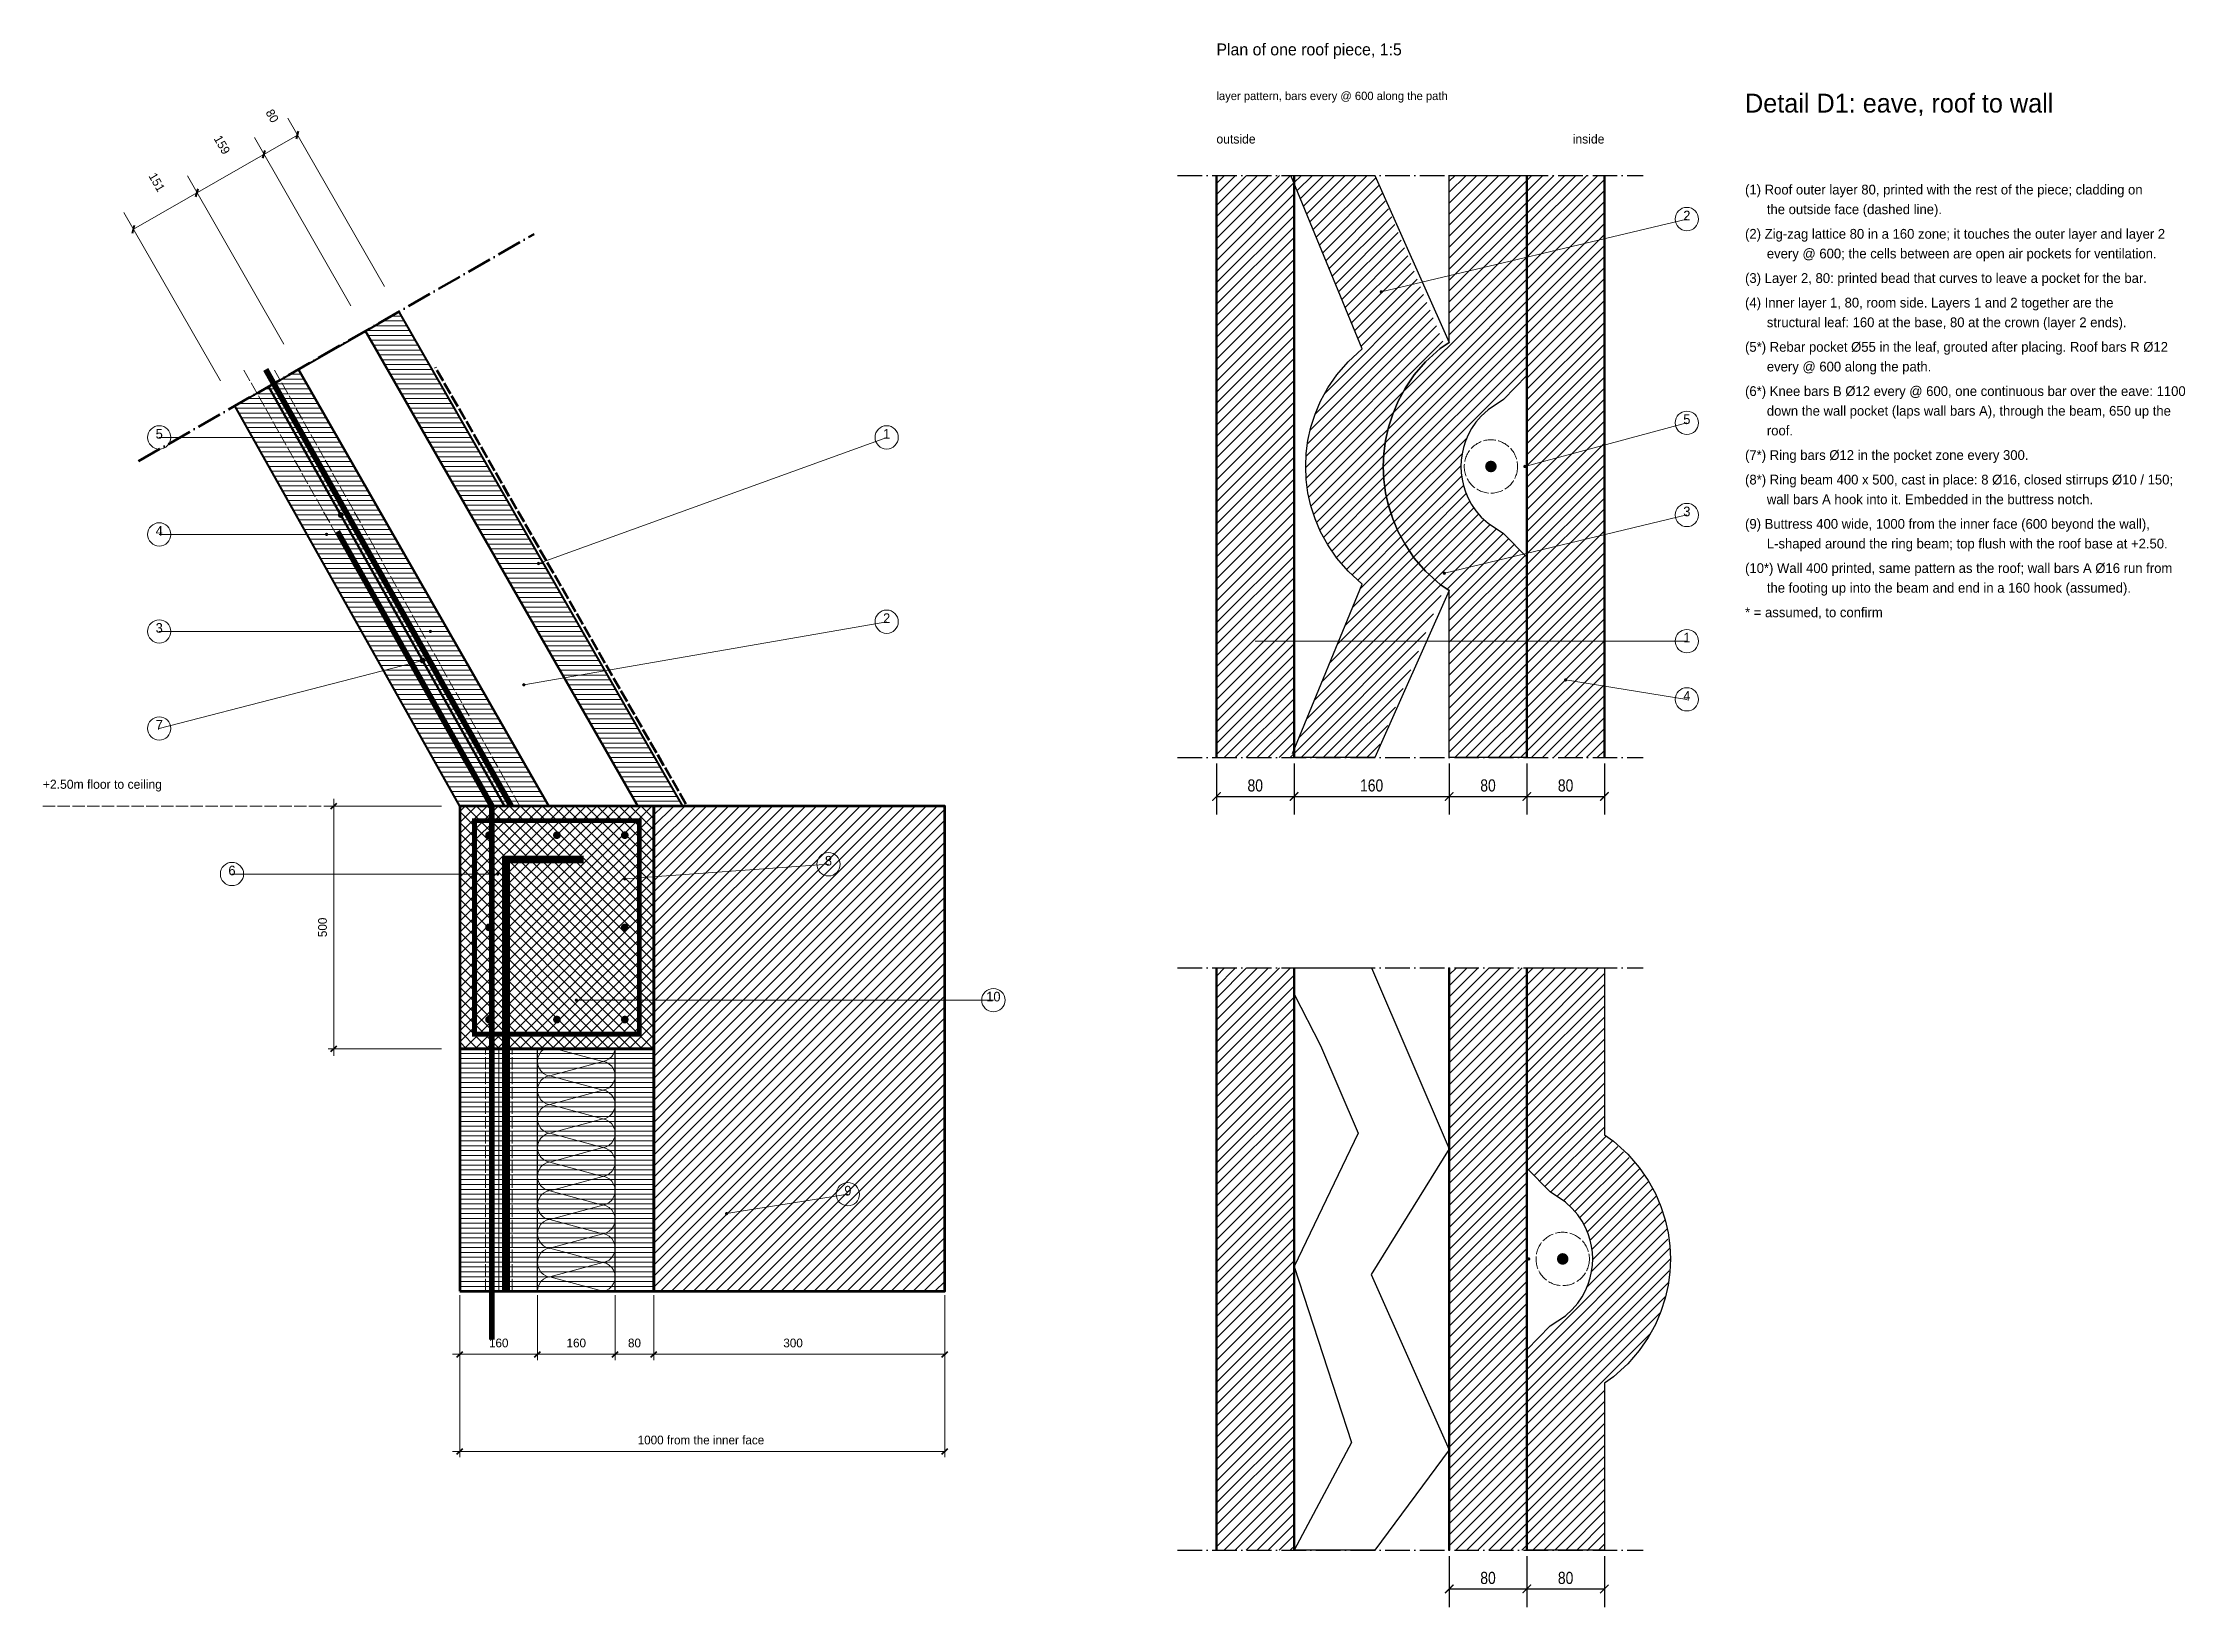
# Model space of a CAD drawing. Header units: millimetres. Extents: x 350 to 2559, y 1724 to 3337.
import ezdxf
from ezdxf.enums import TextEntityAlignment as Align

# ---------------------------------------------------------------- set-up
doc = ezdxf.new("R2010")
doc.units = ezdxf.units.MM
doc.header["$LTSCALE"] = 10
doc.linetypes.add('DASHDOT', pattern=[3.556, 2.54, -0.508, 0, -0.508])
doc.linetypes.add('DASHED', pattern=[1.524, 1.27, -0.254])
for name, color, linetype, lineweight in [('AIR-ZONE-SYMBOL', 7, 'Continuous', 13), ('ANNOTATION', 4, 'Continuous', 18), ('DIMS', 3, 'Continuous', 18), ('HATCH-CAST', 7, 'Continuous', 9), ('HATCH-PRINTED', 7, 'Continuous', 9), ('HIDDEN-AXIS', 8, 'DASHED', 18), ('LINES', 7, 'Continuous', 25), ('OUTLINE-CUT', 7, 'Continuous', 50), ('PRINT-LAYERS', 7, 'Continuous', 9), ('PRINTED-BEAD', 7, 'Continuous', 25), ('REBAR', 1, 'Continuous', 0), ('REBAR-POCKET', 8, 'DASHED', 13), ('TEXT', 7, 'Continuous', 18), ('TITLEBLOCK', 7, 'Continuous', 18)]:
    doc.layers.add(name, color=color, linetype=linetype, lineweight=lineweight)
doc.styles.add('OpenSansCondensed-Light', font='OpenSansCondensed-Light.ttf')
doc.dimstyles.new('EZDXF', dxfattribs={"dimtxt": 0.25, "dimasz": 0.175, "dimexe": 0.375, "dimexo": 0.125, "dimgap": 0.1, "dimtad": 1, "dimlfac": 100, "dimzin": 12, "dimdsep": 46, "dimtxsty": 'OpenSansCondensed-Light', "dimblk": 'ARCHTICK', "dimcen": 2.5, "dimazin": 3, "dimtfac": 0.5, "dimtmove": 2, "dimatfit": 3, "dimarcsym": 0})
pattern_1 = [(45, (1060, 1300), (-5.656854, 5.656854), [])]
pattern_2 = [(225, (2700, 3683.2584), (5.656854, -5.656854), [])]

msp = doc.modelspace()

# ---------------------------------------------------------------- texts
at = {"layer": 'ANNOTATION'}
for s, p in [('2', (2045, 3150.7)), ('5', (470, 2925.7)), ('1', (1220, 2925.7)), ('5', (2045, 2940.7)), ('3', (2045, 2845.7)), ('4', (470, 2825.7)), ('2', (1220, 2735.7)), ('3', (470, 2725.7)), ('1', (2045, 2715.7)), ('4', (2045, 2655.7)), ('7', (470, 2625.7)), ('8', (1160, 2485.7)), ('6', (545, 2475.7)), ('10', (1330, 2345.7)), ('9', (1180, 2145.7))]:
    msp.add_text(s, height=9.94, dxfattribs=at).set_placement(p, align=Align.BOTTOM_CENTER)
at = {"layer": 'DIMS'}
msp.add_text('500', height=9, rotation=90, dxfattribs=at).set_placement((645.5, 2425), align=Align.BOTTOM_CENTER)
for s, p in [('160', (820, 1989.5)), ('160', (900, 1989.5)), ('80', (960, 1989.5)), ('300', (1123.5, 1989.5)), ('1000 from the inner face', (1028.5, 1889.5))]:
    msp.add_text(s, height=9, dxfattribs=at).set_placement(p, align=Align.BOTTOM_CENTER)
at = {"layer": 'TEXT'}
for s, height, p in [('Plan of one roof piece, 1:5', 12.24, (1560, 3320)), ('layer pattern, bars every @ 600 along the path', 8.64, (1560, 3275)), ('outside', 9.36, (1560, 3230)), ('+2.50m floor to ceiling', 9.36, (350, 2565))]:
    msp.add_text(s, height=height, dxfattribs=at).set_placement(p, align=Align.BOTTOM_LEFT)
for s, p in [('80', (580.3, 3257.7)), ('159', (528.5, 3228)), ('151', (461.3, 3189.4))]:
    msp.add_text(s, height=9, rotation=299.8547, dxfattribs=at).set_placement(p, align=Align.BOTTOM_CENTER)
msp.add_text('inside', height=9.36, dxfattribs=at).set_placement((1960, 3230), align=Align.BOTTOM_RIGHT)
at = {"layer": 'TITLEBLOCK'}
for s, height, p in [('Detail D1: eave, roof to wall', 19.44, (2105, 3258.9)), ('(1) Roof outer layer 80, printed with the rest of the piece; cladding on', 10.08, (2105, 3177.3)), ('      the outside face (dashed line).', 10.08, (2105, 3157)), ('(2) Zig-zag lattice 80 in a 160 zone; it touches the outer layer and layer 2', 10.08, (2105, 3131.7)), ('      every @ 600; the cells between are open air pockets for ventilation.', 10.08, (2105, 3111.4)), ('(3) Layer 2, 80: printed bead that curves to leave a pocket for the bar.', 10.08, (2105, 3086.1)), ('(4) Inner layer 1, 80, room side. Layers 1 and 2 together are the', 10.08, (2105, 3060.8)), ('      structural leaf: 160 at the base, 80 at the crown (layer 2 ends).', 10.08, (2105, 3040.5)), ('(5*) Rebar pocket Ø55 in the leaf, grouted after placing. Roof bars R Ø12', 10.08, (2105, 3015.2)), ('      every @ 600 along the path.', 10.08, (2105, 2994.9)), ('(6*) Knee bars B Ø12 every @ 600, one continuous bar over the eave: 1100', 10.08, (2105, 2969.6)), ('      down the wall pocket (laps wall bars A), through the beam, 650 up the', 10.08, (2105, 2949.3)), ('      roof.', 10.08, (2105, 2929)), ('(7*) Ring bars Ø12 in the pocket zone every 300.', 10.08, (2105, 2903.7)), ('(8*) Ring beam 400 x 500, cast in place: 8 Ø16, closed stirrups Ø10 / 150;', 10.08, (2105, 2878.4)), ('      wall bars A hook into it. Embedded in the buttress notch.', 10.08, (2105, 2858.1)), ('(9) Buttress 400 wide, 1000 from the inner face (600 beyond the wall),', 10.08, (2105, 2832.8)), ('      L-shaped around the ring beam; top flush with the roof base at +2.50.', 10.08, (2105, 2812.5)), ('(10*) Wall 400 printed, same pattern as the roof; wall bars A Ø16 run from', 10.08, (2105, 2787.2)), ('      the footing up into the beam and end in a 160 hook (assumed).', 10.08, (2105, 2766.9)), ('* = assumed, to confirm', 10.08, (2105, 2741.6))]:
    msp.add_text(s, height=height, dxfattribs=at).set_placement(p, align=Align.BOTTOM_LEFT)

# ---------------------------------------------------------------- blocks, each defined once
blk = doc.blocks.new('_ARCHTICK')
at = {"color": 0, "linetype": 'ByBlock', "const_width": 0.15}
blk.add_lwpolyline([(-0.5, -0.5), (0.5, 0.5)], dxfattribs=at)
blk = doc.blocks.new('*D14')
at = {"color": 0, "lineweight": -2, "transparency": 16777216}
for p, q in [((1560, 2593.8), (1560, 2541.2)), ((1640, 2593.8), (1640, 2541.2)), ((1560, 2559.9), (1640, 2559.9)), ((1800, 1777), (1800, 1724.5)), ((1880, 1777), (1880, 1724.5)), ((1800, 1743.2), (1880, 1743.2))]:
    blk.add_line(p, q, dxfattribs=at)
at = {"layer": 'Defpoints', "color": 0, "transparency": 16777216}
for p in [(1560, 2600), (1640, 2600), (1640, 2559.9), (1800, 1783.3), (1880, 1783.3), (1880, 1743.2)]:
    blk.add_point(p, dxfattribs=at)
at = {"color": 0, "lineweight": -2, "transparency": 16777216, "xscale": 8.75, "yscale": 8.75, "zscale": 8.75, "rotation": 180}
for p in [(1560, 2559.9), (1800, 1743.2)]:
    blk.add_blockref('_ARCHTICK', p, dxfattribs=at)
at = {"color": 0, "lineweight": -2, "transparency": 16777216, "xscale": 8.75, "yscale": 8.75, "zscale": 8.75}
for p in [(1640, 2559.9), (1880, 1743.2)]:
    blk.add_blockref('_ARCHTICK', p, dxfattribs=at)
at = {"color": 0, "transparency": 16777216, "char_height": 12.5, "attachment_point": 5, "style": 'OpenSansCondensed-Light'}
for insert in [(1600, 2571.2), (1840, 1754.5)]:
    blk.add_mtext('80', dxfattribs=dict(at, insert=insert))
blk = doc.blocks.new('*D15')
at = {"color": 0, "lineweight": -2, "transparency": 16777216}
for p, q in [((1640, 2593.8), (1640, 2541.2)), ((1800, 2593.8), (1800, 2541.2)), ((1640, 2559.9), (1800, 2559.9)), ((1880, 1777), (1880, 1724.5)), ((1960, 1777), (1960, 1724.5)), ((1880, 1743.2), (1960, 1743.2))]:
    blk.add_line(p, q, dxfattribs=at)
at = {"layer": 'Defpoints', "color": 0, "transparency": 16777216}
for p in [(1640, 2600), (1800, 2600), (1800, 2559.9), (1880, 1783.3), (1960, 1783.3), (1960, 1743.2)]:
    blk.add_point(p, dxfattribs=at)
at = {"color": 0, "lineweight": -2, "transparency": 16777216, "xscale": 8.75, "yscale": 8.75, "zscale": 8.75, "rotation": 180}
for p in [(1640, 2559.9), (1880, 1743.2)]:
    blk.add_blockref('_ARCHTICK', p, dxfattribs=at)
at = {"color": 0, "lineweight": -2, "transparency": 16777216, "xscale": 8.75, "yscale": 8.75, "zscale": 8.75}
for p in [(1800, 2559.9), (1960, 1743.2)]:
    blk.add_blockref('_ARCHTICK', p, dxfattribs=at)
at = {"color": 0, "transparency": 16777216, "char_height": 12.5, "attachment_point": 5, "style": 'OpenSansCondensed-Light'}
for s, insert in [('160', (1720, 2571.2)), ('80', (1920, 1754.5))]:
    blk.add_mtext(s, dxfattribs=dict(at, insert=insert))
blk = doc.blocks.new('*D16')
at = {"color": 0, "lineweight": -2, "transparency": 16777216}
for p, q in [((1800, 2593.8), (1800, 2541.2)), ((1880, 2593.8), (1880, 2541.2)), ((1800, 2559.9), (1880, 2559.9))]:
    blk.add_line(p, q, dxfattribs=at)
at = {"layer": 'Defpoints', "color": 0, "transparency": 16777216}
for p in [(1800, 2600), (1880, 2600), (1880, 2559.9)]:
    blk.add_point(p, dxfattribs=at)
at = {"color": 0, "lineweight": -2, "transparency": 16777216, "xscale": 8.75, "yscale": 8.75, "zscale": 8.75, "rotation": 180}
blk.add_blockref('_ARCHTICK', (1800, 2559.9), dxfattribs=at)
at = {"color": 0, "lineweight": -2, "transparency": 16777216, "xscale": 8.75, "yscale": 8.75, "zscale": 8.75}
blk.add_blockref('_ARCHTICK', (1880, 2559.9), dxfattribs=at)
at = {"color": 0, "transparency": 16777216, "insert": (1840, 2571.2), "char_height": 12.5, "attachment_point": 5, "style": 'OpenSansCondensed-Light'}
blk.add_mtext('80', dxfattribs=at)
blk = doc.blocks.new('*D17')
at = {"color": 0, "lineweight": -2, "transparency": 16777216}
for p, q in [((1880, 2593.8), (1880, 2541.2)), ((1960, 2593.8), (1960, 2541.2)), ((1880, 2559.9), (1960, 2559.9))]:
    blk.add_line(p, q, dxfattribs=at)
at = {"layer": 'Defpoints', "color": 0, "transparency": 16777216}
for p in [(1880, 2600), (1960, 2600), (1960, 2559.9)]:
    blk.add_point(p, dxfattribs=at)
at = {"color": 0, "lineweight": -2, "transparency": 16777216, "xscale": 8.75, "yscale": 8.75, "zscale": 8.75, "rotation": 180}
blk.add_blockref('_ARCHTICK', (1880, 2559.9), dxfattribs=at)
at = {"color": 0, "lineweight": -2, "transparency": 16777216, "xscale": 8.75, "yscale": 8.75, "zscale": 8.75}
blk.add_blockref('_ARCHTICK', (1960, 2559.9), dxfattribs=at)
at = {"color": 0, "transparency": 16777216, "insert": (1920, 2571.2), "char_height": 12.5, "attachment_point": 5, "style": 'OpenSansCondensed-Light'}
blk.add_mtext('80', dxfattribs=at)

# ---------------------------------------------------------------- dimensions: what is measured, and where the dimension line sits
for base, p1, p2, picture, middle in [((1640, 2559.9), (1560, 2600), (1640, 2600), '*D14', (1600, 2571.2)), ((1800, 2559.9), (1640, 2600), (1800, 2600), '*D15', (1720, 2571.2)), ((1880, 2559.9), (1800, 2600), (1880, 2600), '*D16', (1840, 2571.2)), ((1960, 2559.9), (1880, 2600), (1960, 2600), '*D17', (1920, 2571.2))]:
    dim = msp.add_linear_dim(base=base, p1=p1, p2=p2, dimstyle='EZDXF', override={"dimscale": 50, "dimdec": 0, "dimlfac": 1, "dimtdec": 0, "dimfxl": 1})
    dim.commit()
    dim.dimension.update_dxf_attribs({"geometry": picture, "text_midpoint": middle})

# ---------------------------------------------------------------- hatches: boundary and pattern name
at = {"layer": 'ANNOTATION'}
h = msp.add_hatch(color=7, dxfattribs=at)
h.dxf.hatch_style = 1
edge = h.paths.add_edge_path()
edge.add_arc((1730, 3080), 1.75, 0, 360)
h = msp.add_hatch(color=7, dxfattribs=at)
h.dxf.hatch_style = 1
edge = h.paths.add_edge_path()
edge.add_arc((612.1, 2930), 1.75, 0, 360)
h = msp.add_hatch(color=7, dxfattribs=at)
h.dxf.hatch_style = 1
edge = h.paths.add_edge_path()
edge.add_arc((1878, 2900), 1.75, 0, 360)
h = msp.add_hatch(color=7, dxfattribs=at)
h.dxf.hatch_style = 1
edge = h.paths.add_edge_path()
edge.add_arc((642.5, 2830), 1.75, 0, 360)
h = msp.add_hatch(color=7, dxfattribs=at)
h.dxf.hatch_style = 1
edge = h.paths.add_edge_path()
edge.add_arc((861, 2800), 1.75, 0, 360)
h = msp.add_hatch(color=7, dxfattribs=at)
h.dxf.hatch_style = 1
edge = h.paths.add_edge_path()
edge.add_arc((1795, 2790), 1.75, 0, 360)
h = msp.add_hatch(color=7, dxfattribs=at)
h.dxf.hatch_style = 1
edge = h.paths.add_edge_path()
edge.add_arc((749.6, 2730), 1.75, 0, 360)
h = msp.add_hatch(color=7, dxfattribs=at)
h.dxf.hatch_style = 1
edge = h.paths.add_edge_path()
edge.add_arc((741.5, 2700), 1.75, 0, 360)
h = msp.add_hatch(color=7, dxfattribs=at)
h.dxf.hatch_style = 1
edge = h.paths.add_edge_path()
edge.add_arc((845.9, 2675), 1.75, 0, 360)
h = msp.add_hatch(color=7, dxfattribs=at)
h.dxf.hatch_style = 1
edge = h.paths.add_edge_path()
edge.add_arc((1920, 2680), 1.75, 0, 360)
h = msp.add_hatch(color=7, dxfattribs=at)
h.dxf.hatch_style = 1
edge = h.paths.add_edge_path()
edge.add_arc((818.9, 2480), 1.75, 0, 360)
h = msp.add_hatch(color=7, dxfattribs=at)
h.dxf.hatch_style = 1
edge = h.paths.add_edge_path()
edge.add_arc((950, 2475), 1.75, 0, 360)
h = msp.add_hatch(color=7, dxfattribs=at)
h.dxf.hatch_style = 1
edge = h.paths.add_edge_path()
edge.add_arc((900, 2350), 1.75, 0, 360)
h = msp.add_hatch(color=7, dxfattribs=at)
h.dxf.hatch_style = 1
edge = h.paths.add_edge_path()
edge.add_arc((1055, 2130), 1.75, 0, 360)
h = msp.add_hatch(color=7, dxfattribs=at)
h.dxf.hatch_style = 1
edge = h.paths.add_edge_path()
edge.add_arc((1882, 2083.3), 1.75, 180, 540)
at = {"layer": 'HATCH-CAST'}
h = msp.add_hatch(dxfattribs=at)
h.set_pattern_fill('ANSI37', scale=2.519685)
h.set_pattern_definition([(45, (780, 1300), (-5.656854, 5.656854), []), (135, (780, 1300), (-5.656854, -5.656854), [])])
h.paths.add_polyline_path([(825.9, 2550), (871.8, 2550), (963.6, 2550), (980, 2550), (980, 2300), (940, 2300), (860, 2300), (780, 2300), (780, 2550)])
at = {"layer": 'HATCH-PRINTED'}
h = msp.add_hatch(dxfattribs=at)
h.set_pattern_fill('ANSI31', scale=2.519685)
h.set_pattern_definition(pattern_1)
h.paths.add_polyline_path([(1636.8, 3200), (1640, 3192.1), (1640, 2607.9), (1638.4, 2604.1), (1639.2, 2600), (1560, 2600), (1560, 3200)])
h = msp.add_hatch(dxfattribs=at)
h.set_pattern_fill('ANSI31', scale=2.519685)
h.set_pattern_definition(pattern_1)
h.paths.add_polyline_path([(1710.1, 2778.9), (1695.7, 2792), (1684, 2805.6), (1674.7, 2819.1), (1667.4, 2832.6), (1661.6, 2846), (1657.3, 2859.5), (1654.3, 2873), (1652.5, 2886.5), (1652, 2900), (1652.5, 2913.5), (1654.3, 2927), (1657.3, 2940.5), (1661.6, 2953.9), (1667.4, 2967.4), (1674.7, 2980.9), (1684, 2994.4), (1695.7, 3008), (1710.1, 3021.1), (1636.8, 3200), (1723.2, 3200), (1811, 2986), (1770.5, 2965.5), (1760.2, 2958.5), (1753.1, 2952), (1747.5, 2945.6), (1743, 2939.1), (1739.5, 2932.6), (1736.7, 2926), (1734.6, 2919.5), (1733.2, 2913), (1732.3, 2906.5), (1732, 2900), (1732.3, 2893.5), (1733.2, 2887), (1734.6, 2880.5), (1736.7, 2873.9), (1739.5, 2867.4), (1743, 2860.9), (1747.5, 2854.4), (1753.1, 2848), (1760.2, 2841.5), (1770.5, 2834.5), (1811, 2814), (1723.2, 2600), (1639.2, 2600), (1638.4, 2604.1)])
h = msp.add_hatch(dxfattribs=at)
h.set_pattern_fill('ANSI31', scale=2.519685)
h.set_pattern_definition(pattern_1)
h.paths.add_polyline_path([(1800, 3200), (1880, 3200), (1880, 2993.6), (1855.8, 2969.1), (1840.2, 2958.5), (1833.1, 2952), (1827.5, 2945.6), (1823, 2939.1), (1819.5, 2932.6), (1816.7, 2926), (1814.6, 2919.5), (1813.2, 2913), (1812.3, 2906.5), (1812, 2900), (1812.3, 2893.5), (1813.2, 2887), (1814.6, 2880.5), (1816.7, 2873.9), (1819.5, 2867.4), (1823, 2860.9), (1827.5, 2854.4), (1833.1, 2848), (1840.2, 2841.5), (1855.8, 2830.9), (1880, 2806.4), (1880, 2600), (1800, 2600), (1800, 2772.1), (1795.2, 2775.4), (1811, 2814), (1770.5, 2834.5), (1760.2, 2841.5), (1753.1, 2848), (1747.5, 2854.4), (1743, 2860.9), (1739.5, 2867.4), (1736.7, 2873.9), (1734.6, 2880.5), (1733.2, 2887), (1732.3, 2893.5), (1732, 2900), (1732.3, 2906.5), (1733.2, 2913), (1734.6, 2919.5), (1736.7, 2926), (1739.5, 2932.6), (1743, 2939.1), (1747.5, 2945.6), (1753.1, 2952), (1760.2, 2958.5), (1770.5, 2965.5), (1811, 2986), (1795.2, 3024.6), (1800, 3027.9)])
h = msp.add_hatch(dxfattribs=at)
h.set_pattern_fill('ANSI31', scale=2.519685)
h.set_pattern_definition(pattern_1)
h.paths.add_polyline_path([(1960, 2600), (1880, 2600), (1880, 3200), (1960, 3200)])
h = msp.add_hatch(dxfattribs=at)
h.set_pattern_fill('ANSI31', scale=2.519685)
h.set_pattern_definition([(45, (780, 1300), (-5.656854, 5.656854), [])])
h.paths.add_polyline_path([(1009.5, 2550), (1280, 2550), (1280, 2050), (980, 2050), (980, 2550)])
h = msp.add_hatch(dxfattribs=at)
h.set_pattern_fill('ANSI31', scale=2.519685)
h.set_pattern_definition([(45, (1060, 483.2584), (-5.656854, 5.656854), [])])
h.paths.add_polyline_path([(1636.8, 2383.3), (1640, 2375.4), (1640, 1791.1), (1638.4, 1787.3), (1639.2, 1783.3), (1560, 1783.3), (1560, 2383.3)])
h = msp.add_hatch(dxfattribs=at)
h.set_pattern_fill('ANSI31', scale=2.519685, angle=180)
h.set_pattern_definition(pattern_2)
h.paths.add_polyline_path([(1800, 2383.3), (1880, 2383.3), (1880, 1783.3), (1800, 1783.3)])
h = msp.add_hatch(dxfattribs=at)
h.set_pattern_fill('ANSI31', scale=2.519685, angle=180)
h.set_pattern_definition(pattern_2)
h.paths.add_polyline_path([(1960, 1783.3), (1880, 1783.3), (1880, 1989.7), (1904.2, 2014.2), (1919.8, 2024.8), (1926.9, 2031.2), (1932.5, 2037.7), (1937, 2044.2), (1940.5, 2050.7), (1943.3, 2057.2), (1945.4, 2063.7), (1946.8, 2070.2), (1947.7, 2076.7), (1948, 2083.3), (1947.7, 2089.8), (1946.8, 2096.3), (1945.4, 2102.8), (1943.3, 2109.3), (1940.5, 2115.8), (1937, 2122.3), (1932.5, 2128.8), (1926.9, 2135.3), (1919.8, 2141.7), (1904.2, 2152.4), (1880, 2176.9), (1880, 2383.3), (1960, 2383.3), (1960, 2211.2), (1964.8, 2207.9), (1996, 2177.7), (2012.6, 2150.7), (2016.4, 2141.7), (2019, 2135.3), (2021, 2128.8), (2023, 2122.3), (2024.4, 2115.8), (2025.7, 2109.3), (2025.4, 2102.8), (2026.8, 2096.3), (2027.7, 2089.8), (2028, 2083.3), (2027.7, 2076.7), (2026.8, 2070.2), (2025.4, 2063.7), (2025.7, 2056.3), (2024.4, 2050.7), (2023, 2044.2), (2021, 2037.7), (2018.3, 2029.3), (2012.6, 2015.8), (2005.2, 2002.3), (1996, 1988.8), (1964.8, 1958.6), (1960, 1955.4)])
at = {"layer": 'REBAR'}
h = msp.add_hatch(color=7, dxfattribs=at)
h.dxf.hatch_style = 1
edge = h.paths.add_edge_path()
edge.add_arc((1843, 2900), 6, 0, 360)
h = msp.add_hatch(color=7, dxfattribs=at)
h.dxf.hatch_style = 1
edge = h.paths.add_edge_path()
edge.add_arc((657.1, 2850), 3, 0, 360)
h = msp.add_hatch(color=7, dxfattribs=at)
h.dxf.hatch_style = 1
edge = h.paths.add_edge_path()
edge.add_arc((741.5, 2700), 3, 0, 360)
h = msp.add_hatch(color=7, dxfattribs=at)
h.dxf.hatch_style = 1
edge = h.paths.add_edge_path()
edge.add_arc((810, 2520), 4, 0, 360)
h = msp.add_hatch(color=7, dxfattribs=at)
h.dxf.hatch_style = 1
edge = h.paths.add_edge_path()
edge.add_arc((880, 2520), 4, 0, 360)
h = msp.add_hatch(color=7, dxfattribs=at)
h.dxf.hatch_style = 1
edge = h.paths.add_edge_path()
edge.add_arc((950, 2520), 4, 0, 360)
h = msp.add_hatch(color=7, dxfattribs=at)
h.dxf.hatch_style = 1
edge = h.paths.add_edge_path()
edge.add_arc((810, 2425), 4, 0, 360)
h = msp.add_hatch(color=7, dxfattribs=at)
h.dxf.hatch_style = 1
edge = h.paths.add_edge_path()
edge.add_arc((950, 2425), 4, 0, 360)
h = msp.add_hatch(color=7, dxfattribs=at)
h.dxf.hatch_style = 1
edge = h.paths.add_edge_path()
edge.add_arc((810, 2330), 4, 0, 360)
h = msp.add_hatch(color=7, dxfattribs=at)
h.dxf.hatch_style = 1
edge = h.paths.add_edge_path()
edge.add_arc((880, 2330), 4, 0, 360)
h = msp.add_hatch(color=7, dxfattribs=at)
h.dxf.hatch_style = 1
edge = h.paths.add_edge_path()
edge.add_arc((950, 2330), 4, 0, 360)
h = msp.add_hatch(color=7, dxfattribs=at)
h.dxf.hatch_style = 1
edge = h.paths.add_edge_path()
edge.add_arc((1917, 2083.3), 6, 180, 540)

# ---------------------------------------------------------------- linework, layer by layer
for points in [[(1640, 2383.3), (1720, 2383.3), (1800, 2196.9), (1719.6, 2067.3), (1800, 1886.6), (1723.2, 1783.3)], [(1640, 2356), (1667.3, 2303.3), (1706.1, 2212.8), (1640, 2075.4), (1699.4, 1894), (1640, 1783.3)]]:
    msp.add_lwpolyline(points)
at = {"layer": 'AIR-ZONE-SYMBOL', "lineweight": 20}
for points in [[(860, 2286.8), (860.4, 2290.4), (861.7, 2293.7), (863.6, 2296.7), (866.3, 2299.1), (867.9, 2300)], [(927.5, 2286.8), (878.7, 2300)], [(927.5, 2286.7), (930.9, 2287.7), (933.9, 2289.4), (936.5, 2291.9), (938.4, 2294.8), (939.6, 2298.1), (939.8, 2300)], [(872.8, 2271.8), (869.4, 2272.8), (866.3, 2274.5), (863.6, 2277), (861.7, 2279.9), (860.4, 2283.3), (860, 2286.8)], [(872.8, 2272), (927.5, 2286.8)], [(940, 2272), (939.6, 2275.5), (938.4, 2278.8), (936.5, 2281.8), (933.9, 2284.2), (930.9, 2286), (927.5, 2287)], [(860, 2257.2), (860.4, 2260.8), (861.7, 2264.1), (863.6, 2267.1), (866.3, 2269.5), (869.4, 2271.3), (872.8, 2272.2)], [(872.8, 2242.2), (869.4, 2243.2), (866.3, 2244.9), (863.6, 2247.4), (861.7, 2250.3), (860.4, 2253.7), (860, 2257.2)], [(927.5, 2257.2), (872.8, 2272)], [(872.8, 2242.4), (927.5, 2257.2)], [(927.5, 2257.1), (930.9, 2258.1), (933.9, 2259.8), (936.5, 2262.3), (938.4, 2265.2), (939.6, 2268.5), (940, 2272)], [(940, 2242.4), (939.6, 2245.9), (938.4, 2249.2), (936.5, 2252.2), (933.9, 2254.6), (930.9, 2256.4), (927.5, 2257.4)], [(860, 2227.6), (860.4, 2231.2), (861.7, 2234.5), (863.6, 2237.5), (866.3, 2239.9), (869.4, 2241.7), (872.8, 2242.6)], [(927.5, 2227.6), (872.8, 2242.4)], [(927.5, 2227.5), (930.9, 2228.5), (933.9, 2230.2), (936.5, 2232.7), (938.4, 2235.6), (939.6, 2238.9), (940, 2242.4)], [(872.8, 2212.6), (869.4, 2213.6), (866.3, 2215.3), (863.6, 2217.8), (861.7, 2220.7), (860.4, 2224.1), (860, 2227.6)], [(860, 2198), (860.4, 2201.6), (861.7, 2204.9), (863.6, 2207.9), (866.3, 2210.3), (869.4, 2212.1), (872.8, 2213)], [(872.8, 2212.8), (927.5, 2227.6)], [(927.5, 2198), (872.8, 2212.8)], [(940, 2212.8), (939.6, 2216.3), (938.4, 2219.6), (936.5, 2222.6), (933.9, 2225), (930.9, 2226.8), (927.5, 2227.8)], [(927.5, 2197.9), (930.9, 2198.9), (933.9, 2200.6), (936.5, 2203.1), (938.4, 2206), (939.6, 2209.3), (940, 2212.8)], [(872.8, 2183), (869.4, 2184), (866.3, 2185.7), (863.6, 2188.2), (861.7, 2191.1), (860.4, 2194.5), (860, 2198)], [(872.8, 2183.2), (927.5, 2198)], [(940, 2183.2), (939.6, 2186.7), (938.4, 2190), (936.5, 2193), (933.9, 2195.4), (930.9, 2197.2), (927.5, 2198.2)], [(860, 2168.4), (860.4, 2172), (861.7, 2175.3), (863.6, 2178.3), (866.3, 2180.7), (869.4, 2182.5), (872.8, 2183.4)], [(872.8, 2153.4), (869.4, 2154.4), (866.3, 2156.1), (863.6, 2158.6), (861.7, 2161.5), (860.4, 2164.9), (860, 2168.4)], [(927.5, 2168.4), (872.8, 2183.2)], [(872.8, 2153.6), (927.5, 2168.4)], [(927.5, 2168.3), (930.9, 2169.3), (933.9, 2171), (936.5, 2173.5), (938.4, 2176.4), (939.6, 2179.7), (940, 2183.2)], [(940, 2153.6), (939.6, 2157.1), (938.4, 2160.4), (936.5, 2163.4), (933.9, 2165.8), (930.9, 2167.6), (927.5, 2168.6)], [(860, 2138.8), (860.4, 2142.4), (861.7, 2145.7), (863.6, 2148.7), (866.3, 2151.1), (869.4, 2152.9), (872.8, 2153.8)], [(927.5, 2138.8), (872.8, 2153.6)], [(927.5, 2138.7), (930.9, 2139.7), (933.9, 2141.4), (936.5, 2143.9), (938.4, 2146.8), (939.6, 2150.1), (940, 2153.6)], [(872.8, 2123.8), (869.4, 2124.8), (866.3, 2126.5), (863.6, 2129), (861.7, 2131.9), (860.4, 2135.3), (860, 2138.8)], [(860, 2109.2), (860.4, 2112.8), (861.7, 2116.1), (863.6, 2119.1), (866.3, 2121.5), (869.4, 2123.3), (872.8, 2124.2)], [(872.8, 2124), (927.5, 2138.8)], [(927.5, 2109.2), (872.8, 2124)], [(940, 2124), (939.6, 2127.5), (938.4, 2130.8), (936.5, 2133.8), (933.9, 2136.2), (930.9, 2138), (927.5, 2139)], [(927.5, 2109.1), (930.9, 2110.1), (933.9, 2111.8), (936.5, 2114.3), (938.4, 2117.2), (939.6, 2120.5), (940, 2124)], [(872.8, 2094.2), (869.4, 2095.2), (866.3, 2096.9), (863.6, 2099.4), (861.7, 2102.3), (860.4, 2105.7), (860, 2109.2)], [(872.8, 2094.4), (927.5, 2109.2)], [(940, 2094.4), (939.6, 2097.9), (938.4, 2101.2), (936.5, 2104.2), (933.9, 2106.6), (930.9, 2108.4), (927.5, 2109.4)], [(860, 2079.6), (860.4, 2083.2), (861.7, 2086.5), (863.6, 2089.5), (866.3, 2091.9), (869.4, 2093.7), (872.8, 2094.6)], [(872.8, 2064.6), (869.4, 2065.6), (866.3, 2067.3), (863.6, 2069.8), (861.7, 2072.7), (860.4, 2076.1), (860, 2079.6)], [(927.5, 2079.6), (872.8, 2094.4)], [(872.8, 2064.8), (927.5, 2079.6)], [(927.5, 2079.5), (930.9, 2080.5), (933.9, 2082.2), (936.5, 2084.7), (938.4, 2087.6), (939.6, 2090.9), (940, 2094.4)], [(940, 2064.8), (939.6, 2068.3), (938.4, 2071.6), (936.5, 2074.6), (933.9, 2077), (930.9, 2078.8), (927.5, 2079.8)], [(860, 2050), (860.4, 2053.6), (861.7, 2056.9), (863.6, 2059.9), (866.3, 2062.3), (869.4, 2064.1), (872.8, 2065)], [(927.5, 2050), (872.8, 2064.8)], [(928, 2050), (930.9, 2050.9), (933.9, 2052.6), (936.5, 2055.1), (938.4, 2058), (939.6, 2061.3), (940, 2064.8)], [(928, 2050), (927.5, 2050.2)]]:
    msp.add_lwpolyline(points, dxfattribs=at)
at = {"layer": 'ANNOTATION', "lineweight": 20}
for points in [[(2045, 3155), (1730, 3080)], [(2045, 2945), (1878, 2900)], [(470, 2930), (612.2, 2930)], [(1220, 2930), (861, 2800)], [(2045, 2850), (1795, 2790)], [(470, 2830), (642.5, 2830)], [(1220, 2740), (846, 2675)], [(470, 2730), (749.7, 2730)], [(2045, 2720), (1600, 2720)], [(470, 2630), (741.5, 2700)], [(2045, 2660), (1920, 2680)], [(545, 2480), (818.9, 2480)], [(1160, 2490), (950, 2475)], [(1330, 2350), (900, 2350)], [(1180, 2150), (1055, 2130)]]:
    msp.add_lwpolyline(points, dxfattribs=at)
at = {"layer": 'ANNOTATION', "lineweight": 18}
for centre in [(2045, 3155), (470, 2930), (1220, 2930), (2045, 2945), (2045, 2850), (470, 2830), (470, 2730), (1220, 2740), (2045, 2720), (2045, 2660), (470, 2630), (1160, 2490), (545, 2480), (1330, 2350), (1180, 2150)]:
    msp.add_circle(centre, 12, dxfattribs=at)
at = {"layer": 'DIMS', "lineweight": 13}
for points in [[(761, 2550), (644, 2550)], [(761, 2300), (644, 2300)], [(780, 2046), (780, 1979)], [(860, 2046), (860, 1979)], [(940, 2046), (940, 1979)], [(980, 2046), (980, 1979)], [(1280, 2046), (1280, 1979)], [(780, 1981), (780, 1879)], [(1280, 1981), (1280, 1879)]]:
    msp.add_lwpolyline(points, dxfattribs=at)
at = {"layer": 'DIMS', "lineweight": 40}
for points in [[(647, 2547), (653, 2553)], [(647, 2297), (653, 2303)], [(777, 1982), (783, 1988)], [(857, 1982), (863, 1988)], [(937, 1982), (943, 1988)], [(977, 1982), (983, 1988)], [(1277, 1982), (1283, 1988)], [(777, 1882), (783, 1888)], [(1277, 1882), (1283, 1888)]]:
    msp.add_lwpolyline(points, dxfattribs=at)
at = {"layer": 'DIMS', "lineweight": 20}
for points in [[(650, 2292.5), (650, 2557.5)], [(772.5, 1985), (987.5, 1985)], [(972.5, 1985), (1280, 1985)], [(772.5, 1885), (1280, 1885)]]:
    msp.add_lwpolyline(points, dxfattribs=at)
at = {"layer": 'HIDDEN-AXIS', "linetype": 'DASHDOT', "lineweight": 25}
for points in [[(1520, 3200), (2000, 3200)], [(1520, 2600), (2000, 2600)], [(1520, 2383.3), (2000, 2383.3)], [(1520, 1783.3), (2000, 1783.3)]]:
    msp.add_lwpolyline(points, dxfattribs=at)
at = {"layer": 'HIDDEN-AXIS', "linetype": 'DASHDOT', "lineweight": 50}
msp.add_lwpolyline([(448.7, 2905.4), (856.4, 3139.4)], dxfattribs=at)
at = {"layer": 'HIDDEN-AXIS', "linetype": 'DASHED', "lineweight": 70}
msp.add_lwpolyline([(1013, 2552), (754.7, 3002)], dxfattribs=at)
at = {"layer": 'HIDDEN-AXIS', "linetype": 'DASHED', "lineweight": 20}
msp.add_lwpolyline([(350, 2550), (730, 2550)], dxfattribs=at)
at = {"layer": 'LINES', "lineweight": 13}
for points in [[(702.2, 3085.4), (602.6, 3258.9)], [(667.6, 3065.6), (568.1, 3239.1)], [(598.6, 3026), (499, 3199.5)], [(533.1, 2988.4), (433.5, 3161.9)]]:
    msp.add_lwpolyline(points, dxfattribs=at)
at = {"layer": 'LINES', "lineweight": 20}
for points in [[(443.5, 3144.5), (612.5, 3241.5)], [(820, 2050), (820, 2300)]]:
    msp.add_lwpolyline(points, dxfattribs=at)
at = {"layer": 'LINES', "lineweight": 40}
for points in [[(576.9, 3217.6), (579.1, 3225.8)], [(611.4, 3237.5), (613.7, 3245.6)], [(507.9, 3178), (510.1, 3186.2)], [(442.4, 3140.4), (444.6, 3148.6)]]:
    msp.add_lwpolyline(points, dxfattribs=at)
at = {"layer": 'LINES', "lineweight": 30}
for points in [[(860, 2050), (860, 2300)], [(940, 2050), (940, 2300)]]:
    msp.add_lwpolyline(points, dxfattribs=at)
at = {"layer": 'OUTLINE-CUT', "lineweight": 50}
for points in [[(1560, 3200), (1560, 2600)], [(1640, 2600), (1640, 3200)], [(1880, 3200), (1880, 2600)], [(1960, 2600), (1960, 3200)], [(1560, 2383.3), (1560, 1783.3)], [(1640, 1783.3), (1640, 2383.3)], [(1800, 2383.3), (1800, 1783.3)], [(1880, 1783.3), (1880, 2383.3)]]:
    msp.add_lwpolyline(points, dxfattribs=at)
at = {"layer": 'OUTLINE-CUT', "lineweight": 40}
for points in [[(963.6, 2550), (682.6, 3039.6), (717.1, 3059.4), (1009.5, 2550)], [(871.8, 2550), (613.5, 3000), (682.6, 3039.6), (963.6, 2550)], [(780, 2550), (548, 2962.4), (582.7, 2982.3), (825.9, 2550)], [(825.9, 2550), (582.7, 2982.3), (613.5, 3000), (871.8, 2550)]]:
    msp.add_lwpolyline(points, close=True, dxfattribs=at)
at = {"layer": 'OUTLINE-CUT', "lineweight": 70}
for points in [[(780, 2300), (980, 2300), (980, 2550), (780, 2550)], [(980, 2050), (1280, 2050), (1280, 2550), (980, 2550)], [(780, 2050), (980, 2050), (980, 2300), (780, 2300)]]:
    msp.add_lwpolyline(points, close=True, dxfattribs=at)
at = {"layer": 'PRINT-LAYERS', "lineweight": 13}
for points in [[(700.6, 3050), (722.5, 3050)], [(709.3, 3055), (719.6, 3055)], [(683.2, 3040), (728.2, 3040)], [(685.2, 3035), (731.1, 3035)], [(688.1, 3030), (734, 3030)], [(691.9, 3045), (725.4, 3045)], [(691, 3025), (736.9, 3025)], [(693.8, 3020), (739.7, 3020)], [(696.7, 3015), (742.6, 3015)], [(699.6, 3010), (745.5, 3010)], [(702.4, 3005), (748.3, 3005)], [(587.4, 2985), (622.1, 2985)], [(596.1, 2990), (619.3, 2990)], [(604.8, 2995), (616.4, 2995)], [(705.3, 3000), (751.2, 3000)], [(708.2, 2995), (754.1, 2995)], [(711.1, 2990), (756.9, 2990)], [(713.9, 2985), (759.8, 2985)], [(549.4, 2960), (595.3, 2960)], [(552.5, 2965), (592.5, 2965)], [(561.3, 2970), (589.7, 2970)], [(570, 2975), (586.9, 2975)], [(578.7, 2980), (584, 2980)], [(584, 2980), (625, 2980)], [(586.9, 2975), (627.9, 2975)], [(589.7, 2970), (630.7, 2970)], [(592.5, 2965), (633.6, 2965)], [(595.3, 2960), (636.5, 2960)], [(716.8, 2980), (762.7, 2980)], [(719.7, 2975), (765.6, 2975)], [(722.5, 2970), (768.4, 2970)], [(725.4, 2965), (771.3, 2965)], [(728.3, 2960), (774.2, 2960)], [(552.2, 2955), (598.1, 2955)], [(555, 2950), (600.9, 2950)], [(557.8, 2945), (603.7, 2945)], [(560.7, 2940), (606.5, 2940)], [(598.1, 2955), (639.4, 2955)], [(600.9, 2950), (642.2, 2950)], [(603.7, 2945), (645.1, 2945)], [(606.5, 2940), (648, 2940)], [(731.1, 2955), (777, 2955)], [(734, 2950), (779.9, 2950)], [(736.9, 2945), (782.8, 2945)], [(739.8, 2940), (785.6, 2940)], [(563.5, 2935), (609.4, 2935)], [(566.3, 2930), (612.2, 2930)], [(569.1, 2925), (615, 2925)], [(571.9, 2920), (617.8, 2920)], [(609.4, 2935), (650.8, 2935)], [(612.2, 2930), (653.7, 2930)], [(615, 2925), (656.6, 2925)], [(617.8, 2920), (659.4, 2920)], [(742.6, 2935), (788.5, 2935)], [(745.5, 2930), (791.4, 2930)], [(748.4, 2925), (794.3, 2925)], [(751.2, 2920), (797.1, 2920)], [(574.7, 2915), (620.6, 2915)], [(577.5, 2910), (623.4, 2910)], [(580.3, 2905), (626.2, 2905)], [(583.2, 2900), (629, 2900)], [(586, 2895), (631.9, 2895)], [(620.6, 2915), (662.3, 2915)], [(623.4, 2910), (665.2, 2910)], [(626.2, 2905), (668.1, 2905)], [(629, 2900), (670.9, 2900)], [(631.9, 2895), (673.8, 2895)], [(754.1, 2915), (800, 2915)], [(757, 2910), (802.9, 2910)], [(759.8, 2905), (805.7, 2905)], [(762.7, 2900), (808.6, 2900)], [(765.6, 2895), (811.5, 2895)], [(588.8, 2890), (634.7, 2890)], [(591.6, 2885), (637.5, 2885)], [(594.4, 2880), (640.3, 2880)], [(597.2, 2875), (643.1, 2875)], [(634.7, 2890), (676.7, 2890)], [(637.5, 2885), (679.5, 2885)], [(640.3, 2880), (682.4, 2880)], [(643.1, 2875), (685.3, 2875)], [(768.4, 2890), (814.3, 2890)], [(771.3, 2885), (817.2, 2885)], [(774.2, 2880), (820.1, 2880)], [(777.1, 2875), (823, 2875)], [(600, 2870), (645.9, 2870)], [(602.8, 2865), (648.7, 2865)], [(605.7, 2860), (651.5, 2860)], [(608.5, 2855), (654.4, 2855)], [(611.3, 2850), (657.2, 2850)], [(645.9, 2870), (688.1, 2870)], [(648.7, 2865), (691, 2865)], [(651.5, 2860), (693.9, 2860)], [(654.4, 2855), (696.8, 2855)], [(657.2, 2850), (699.6, 2850)], [(779.9, 2870), (825.8, 2870)], [(782.8, 2865), (828.7, 2865)], [(785.7, 2860), (831.6, 2860)], [(788.5, 2855), (834.4, 2855)], [(791.4, 2850), (837.3, 2850)], [(614.1, 2845), (660, 2845)], [(616.9, 2840), (662.8, 2840)], [(619.7, 2835), (665.6, 2835)], [(622.5, 2830), (668.4, 2830)], [(660, 2845), (702.5, 2845)], [(662.8, 2840), (705.4, 2840)], [(665.6, 2835), (708.2, 2835)], [(668.4, 2830), (711.1, 2830)], [(794.3, 2845), (840.2, 2845)], [(797.1, 2840), (843, 2840)], [(800, 2835), (845.9, 2835)], [(802.9, 2830), (848.8, 2830)], [(625.3, 2825), (671.2, 2825)], [(628.2, 2820), (674, 2820)], [(631, 2815), (676.9, 2815)], [(633.8, 2810), (679.7, 2810)], [(671.2, 2825), (714, 2825)], [(674, 2820), (716.8, 2820)], [(676.9, 2815), (719.7, 2815)], [(679.7, 2810), (722.6, 2810)], [(805.8, 2825), (851.7, 2825)], [(808.6, 2820), (854.5, 2820)], [(811.5, 2815), (857.4, 2815)], [(814.4, 2810), (860.3, 2810)], [(636.6, 2805), (682.5, 2805)], [(639.4, 2800), (685.3, 2800)], [(642.2, 2795), (688.1, 2795)], [(645, 2790), (690.9, 2790)], [(647.8, 2785), (693.7, 2785)], [(682.5, 2805), (725.4, 2805)], [(685.3, 2800), (728.3, 2800)], [(688.1, 2795), (731.2, 2795)], [(690.9, 2790), (734.1, 2790)], [(693.7, 2785), (736.9, 2785)], [(817.2, 2805), (863.1, 2805)], [(820.1, 2800), (866, 2800)], [(823, 2795), (868.9, 2795)], [(825.8, 2790), (871.7, 2790)], [(828.7, 2785), (874.6, 2785)], [(650.7, 2780), (696.5, 2780)], [(653.5, 2775), (699.4, 2775)], [(656.3, 2770), (702.2, 2770)], [(659.1, 2765), (705, 2765)], [(696.5, 2780), (739.8, 2780)], [(699.4, 2775), (742.7, 2775)], [(702.2, 2770), (745.5, 2770)], [(705, 2765), (748.4, 2765)], [(831.6, 2780), (877.5, 2780)], [(834.5, 2775), (880.4, 2775)], [(837.3, 2770), (883.2, 2770)], [(840.2, 2765), (886.1, 2765)], [(661.9, 2760), (707.8, 2760)], [(664.7, 2755), (710.6, 2755)], [(667.5, 2750), (713.4, 2750)], [(670.3, 2745), (716.2, 2745)], [(673.2, 2740), (719, 2740)], [(707.8, 2760), (751.3, 2760)], [(710.6, 2755), (754.1, 2755)], [(713.4, 2750), (757, 2750)], [(716.2, 2745), (759.9, 2745)], [(719, 2740), (762.8, 2740)], [(843.1, 2760), (889, 2760)], [(845.9, 2755), (891.8, 2755)], [(848.8, 2750), (894.7, 2750)], [(851.7, 2745), (897.6, 2745)], [(854.5, 2740), (900.4, 2740)], [(676, 2735), (721.9, 2735)], [(678.8, 2730), (724.7, 2730)], [(681.6, 2725), (727.5, 2725)], [(684.4, 2720), (730.3, 2720)], [(721.9, 2735), (765.6, 2735)], [(724.7, 2730), (768.5, 2730)], [(727.5, 2725), (771.4, 2725)], [(730.3, 2720), (774.2, 2720)], [(857.4, 2735), (903.3, 2735)], [(860.3, 2730), (906.2, 2730)], [(863.2, 2725), (909, 2725)], [(866, 2720), (911.9, 2720)], [(687.2, 2715), (733.1, 2715)], [(690, 2710), (735.9, 2710)], [(692.8, 2705), (738.7, 2705)], [(695.7, 2700), (741.5, 2700)], [(698.5, 2695), (744.4, 2695)], [(733.1, 2715), (777.1, 2715)], [(735.9, 2710), (780, 2710)], [(738.7, 2705), (782.8, 2705)], [(741.5, 2700), (785.7, 2700)], [(744.4, 2695), (788.6, 2695)], [(868.9, 2715), (914.8, 2715)], [(871.8, 2710), (917.7, 2710)], [(874.6, 2705), (920.5, 2705)], [(877.5, 2700), (923.4, 2700)], [(880.4, 2695), (926.3, 2695)], [(701.3, 2690), (747.2, 2690)], [(704.1, 2685), (750, 2685)], [(706.9, 2680), (752.8, 2680)], [(709.7, 2675), (755.6, 2675)], [(747.2, 2690), (791.5, 2690)], [(750, 2685), (794.3, 2685)], [(752.8, 2680), (797.2, 2680)], [(755.6, 2675), (800.1, 2675)], [(883.2, 2690), (929.1, 2690)], [(886.1, 2685), (932, 2685)], [(889, 2680), (934.9, 2680)], [(891.9, 2675), (937.7, 2675)], [(712.5, 2670), (758.4, 2670)], [(715.3, 2665), (761.2, 2665)], [(718.2, 2660), (764, 2660)], [(721, 2655), (766.9, 2655)], [(758.4, 2670), (802.9, 2670)], [(761.2, 2665), (805.8, 2665)], [(764, 2660), (808.7, 2660)], [(766.9, 2655), (811.5, 2655)], [(894.7, 2670), (940.6, 2670)], [(897.6, 2665), (943.5, 2665)], [(900.5, 2660), (946.4, 2660)], [(903.3, 2655), (949.2, 2655)], [(723.8, 2650), (769.7, 2650)], [(726.6, 2645), (772.5, 2645)], [(729.4, 2640), (775.3, 2640)], [(732.2, 2635), (778.1, 2635)], [(735, 2630), (780.9, 2630)], [(769.7, 2650), (814.4, 2650)], [(772.5, 2645), (817.3, 2645)], [(775.3, 2640), (820.2, 2640)], [(778.1, 2635), (823, 2635)], [(780.9, 2630), (825.9, 2630)], [(906.2, 2650), (952.1, 2650)], [(909.1, 2645), (955, 2645)], [(911.9, 2640), (957.8, 2640)], [(914.8, 2635), (960.7, 2635)], [(917.7, 2630), (963.6, 2630)], [(737.8, 2625), (783.7, 2625)], [(740.7, 2620), (786.5, 2620)], [(743.5, 2615), (789.4, 2615)], [(746.3, 2610), (792.2, 2610)], [(783.7, 2625), (828.8, 2625)], [(786.5, 2620), (831.6, 2620)], [(789.4, 2615), (834.5, 2615)], [(792.2, 2610), (837.4, 2610)], [(920.6, 2625), (966.4, 2625)], [(923.4, 2620), (969.3, 2620)], [(926.3, 2615), (972.2, 2615)], [(929.2, 2610), (975.1, 2610)], [(749.1, 2605), (795, 2605)], [(751.9, 2600), (797.8, 2600)], [(754.7, 2595), (800.6, 2595)], [(757.5, 2590), (803.4, 2590)], [(760.3, 2585), (806.2, 2585)], [(795, 2605), (840.2, 2605)], [(797.8, 2600), (843.1, 2600)], [(800.6, 2595), (846, 2595)], [(803.4, 2590), (848.9, 2590)], [(806.2, 2585), (851.7, 2585)], [(932, 2605), (977.9, 2605)], [(934.9, 2600), (980.8, 2600)], [(937.8, 2595), (983.7, 2595)], [(940.6, 2590), (986.5, 2590)], [(943.5, 2585), (989.4, 2585)], [(763.2, 2580), (809, 2580)], [(766, 2575), (811.9, 2575)], [(768.8, 2570), (814.7, 2570)], [(771.6, 2565), (817.5, 2565)], [(809, 2580), (854.6, 2580)], [(811.9, 2575), (857.5, 2575)], [(814.7, 2570), (860.3, 2570)], [(817.5, 2565), (863.2, 2565)], [(946.4, 2580), (992.3, 2580)], [(949.3, 2575), (995.1, 2575)], [(952.1, 2570), (998, 2570)], [(955, 2565), (1000.9, 2565)], [(774.4, 2560), (820.3, 2560)], [(777.2, 2555), (823.1, 2555)], [(820.3, 2560), (866.1, 2560)], [(823.1, 2555), (868.9, 2555)], [(957.9, 2560), (1003.8, 2560)], [(960.7, 2555), (1006.6, 2555)], [(780, 2295), (980, 2295)], [(780, 2290), (980, 2290)], [(780, 2285), (980, 2285)], [(780, 2280), (980, 2280)], [(780, 2275), (980, 2275)], [(780, 2270), (980, 2270)], [(780, 2265), (980, 2265)], [(780, 2260), (980, 2260)], [(780, 2255), (980, 2255)], [(780, 2250), (980, 2250)], [(780, 2245), (980, 2245)], [(780, 2240), (980, 2240)], [(780, 2235), (980, 2235)], [(780, 2230), (980, 2230)], [(780, 2225), (980, 2225)], [(780, 2220), (980, 2220)], [(780, 2215), (980, 2215)], [(780, 2210), (980, 2210)], [(780, 2205), (980, 2205)], [(780, 2200), (980, 2200)], [(780, 2195), (980, 2195)], [(780, 2190), (980, 2190)], [(780, 2185), (980, 2185)], [(780, 2180), (980, 2180)], [(780, 2175), (980, 2175)], [(780, 2170), (980, 2170)], [(780, 2165), (980, 2165)], [(780, 2160), (980, 2160)], [(780, 2155), (980, 2155)], [(780, 2150), (980, 2150)], [(780, 2145), (980, 2145)], [(780, 2140), (980, 2140)], [(780, 2135), (980, 2135)], [(780, 2130), (980, 2130)], [(780, 2125), (980, 2125)], [(780, 2120), (980, 2120)], [(780, 2115), (980, 2115)], [(780, 2110), (980, 2110)], [(780, 2105), (980, 2105)], [(780, 2100), (980, 2100)], [(780, 2095), (980, 2095)], [(780, 2090), (980, 2090)], [(780, 2085), (980, 2085)], [(780, 2080), (980, 2080)], [(780, 2075), (980, 2075)], [(780, 2070), (980, 2070)], [(780, 2065), (980, 2065)], [(780, 2060), (980, 2060)], [(780, 2055), (980, 2055)]]:
    msp.add_lwpolyline(points, dxfattribs=at)
at = {"layer": 'PRINTED-BEAD', "lineweight": 25}
for points in [[(1638.5, 2604.1), (1710.2, 2778.8), (1695.7, 2792), (1684, 2805.5), (1674.8, 2819.1), (1667.4, 2832.5), (1661.7, 2846), (1657.3, 2859.5), (1654.3, 2873), (1652.5, 2886.5), (1652, 2900), (1652.5, 2913.5), (1654.3, 2926.9), (1657.3, 2940.4), (1661.7, 2953.9), (1667.4, 2967.4), (1674.8, 2980.9), (1684, 2994.4), (1695.7, 3007.9), (1710.2, 3021.1), (1636.8, 3200)], [(1636.8, 3200), (1723.2, 3200)], [(1723.2, 3200), (1800, 3027.9), (1790.6, 3021.5), (1775.6, 3007.9), (1764, 2994.4), (1754.8, 2980.9), (1747.4, 2967.4), (1741.7, 2953.9), (1737.3, 2940.4), (1734.3, 2926.9), (1732.5, 2913.5), (1732.3, 2906.5), (1732, 2900), (1732.3, 2893.5), (1732.5, 2886.5), (1734.3, 2873), (1736.7, 2862.4), (1741.7, 2846), (1747.4, 2832.5), (1754.8, 2819.1), (1764, 2805.5), (1775.6, 2792), (1790.6, 2778.4), (1800, 2772.1), (1723.2, 2600)], [(1790.6, 2778.4), (1775.6, 2792), (1764, 2805.5), (1754.8, 2819.1), (1747.4, 2832.5), (1741.7, 2846), (1737.3, 2859.5), (1734.3, 2873), (1732.5, 2886.5), (1732, 2900), (1732.5, 2913.5), (1734.3, 2926.9), (1737.3, 2940.4), (1741.7, 2953.9), (1747.4, 2967.4), (1754.8, 2980.9), (1764, 2994.4), (1775.6, 3007.9), (1790.6, 3021.5), (1800, 3027.9), (1800, 3200)], [(1800, 3200), (1880, 3200)], [(1880, 3200), (1880, 2993.6), (1855.8, 2969.1), (1840.1, 2958.4), (1833, 2952), (1827.5, 2945.5), (1823, 2939), (1819.5, 2932.5), (1816.7, 2926), (1814.6, 2919.5), (1813.2, 2913), (1812.3, 2906.5), (1812, 2900), (1812.3, 2893.5), (1813.2, 2886.9), (1814.6, 2880.4), (1816.7, 2873.9), (1819.5, 2867.4), (1823, 2860.9), (1827.5, 2854.4), (1833, 2847.9), (1840.1, 2841.5), (1855.8, 2830.9), (1880, 2806.4), (1880, 2600)], [(1800, 2600), (1800, 2772.1), (1790.6, 2778.4)], [(1723.2, 2600), (1639.2, 2600)], [(1880, 2600), (1800, 2600)], [(1636.8, 2383.3), (1723.2, 2383.3)], [(1880, 1783.3), (1880, 1989.7), (1904.1, 2014.2), (1919.8, 2024.8), (1926.9, 2031.2), (1932.5, 2037.7), (1937, 2044.2), (1940.5, 2050.7), (1943.3, 2057.2), (1945.3, 2063.7), (1946.8, 2070.2), (1947.7, 2076.8), (1947.9, 2083.3), (1947.7, 2089.8), (1946.8, 2096.3), (1945.3, 2102.8), (1943.3, 2109.3), (1940.5, 2115.8), (1937, 2122.3), (1932.5, 2128.8), (1926.9, 2135.3), (1919.8, 2141.7), (1904.1, 2152.4), (1880, 2176.9), (1880, 2383.3)], [(1880, 2383.3), (1960, 2383.3)], [(1960, 2383.3), (1960, 2211.2), (1969.4, 2204.8)], [(1969.4, 2204.8), (1984.3, 2191.2), (1996, 2177.7), (2005.2, 2164.2), (2012.6, 2150.7), (2018.3, 2137.2), (2022.6, 2123.7), (2025.7, 2110.2), (2027.4, 2096.8), (2028, 2083.3), (2027.4, 2069.8), (2025.7, 2056.3), (2022.6, 2042.8), (2018.3, 2029.3), (2012.6, 2015.8), (2005.2, 2002.3), (1996, 1988.8), (1984.3, 1975.3), (1969.4, 1961.7), (1960, 1955.4), (1960, 1783.3)], [(1723.2, 1783.3), (1639.2, 1783.3)], [(1960, 1783.3), (1880, 1783.3)]]:
    msp.add_lwpolyline(points, dxfattribs=at)
at = {"layer": 'REBAR', "lineweight": 0}
for points, const_width in [([(832.9, 2550), (579.8, 3000)], 6), ([(812.9, 2000), (812.9, 2550), (653.7, 2833)], 6), ([(827.5, 2050), (827.5, 2495), (907.5, 2495)], 8)]:
    msp.add_lwpolyline(points, dxfattribs=dict(at, const_width=const_width))
at = {"layer": 'REBAR', "lineweight": 0, "const_width": 5}
msp.add_lwpolyline([(795, 2315), (965, 2315), (965, 2535), (795, 2535)], close=True, dxfattribs=at)
at = {"layer": 'REBAR-POCKET', "linetype": 'DASHED', "lineweight": 15}
for points in [[(810.1, 2550), (557, 3000)], [(841.7, 2550), (588.6, 3000)], [(806.3, 2050), (806.3, 2300)], [(833.8, 2050), (833.8, 2300)]]:
    msp.add_lwpolyline(points, dxfattribs=at)
at = {"layer": 'REBAR-POCKET', "lineweight": 18}
for centre in [(1843, 2900), (1917, 2083.3)]:
    msp.add_circle(centre, 27.5, dxfattribs=at)

msp.set_redraw_order([(e.dxf.handle, doc.entitydb.next_handle()) for e in msp.query("TEXT MTEXT ATTDEF DIMENSION ARC_DIMENSION")])  # texts and dimensions are drawn at this point

doc.saveas('drawing.dxf')
